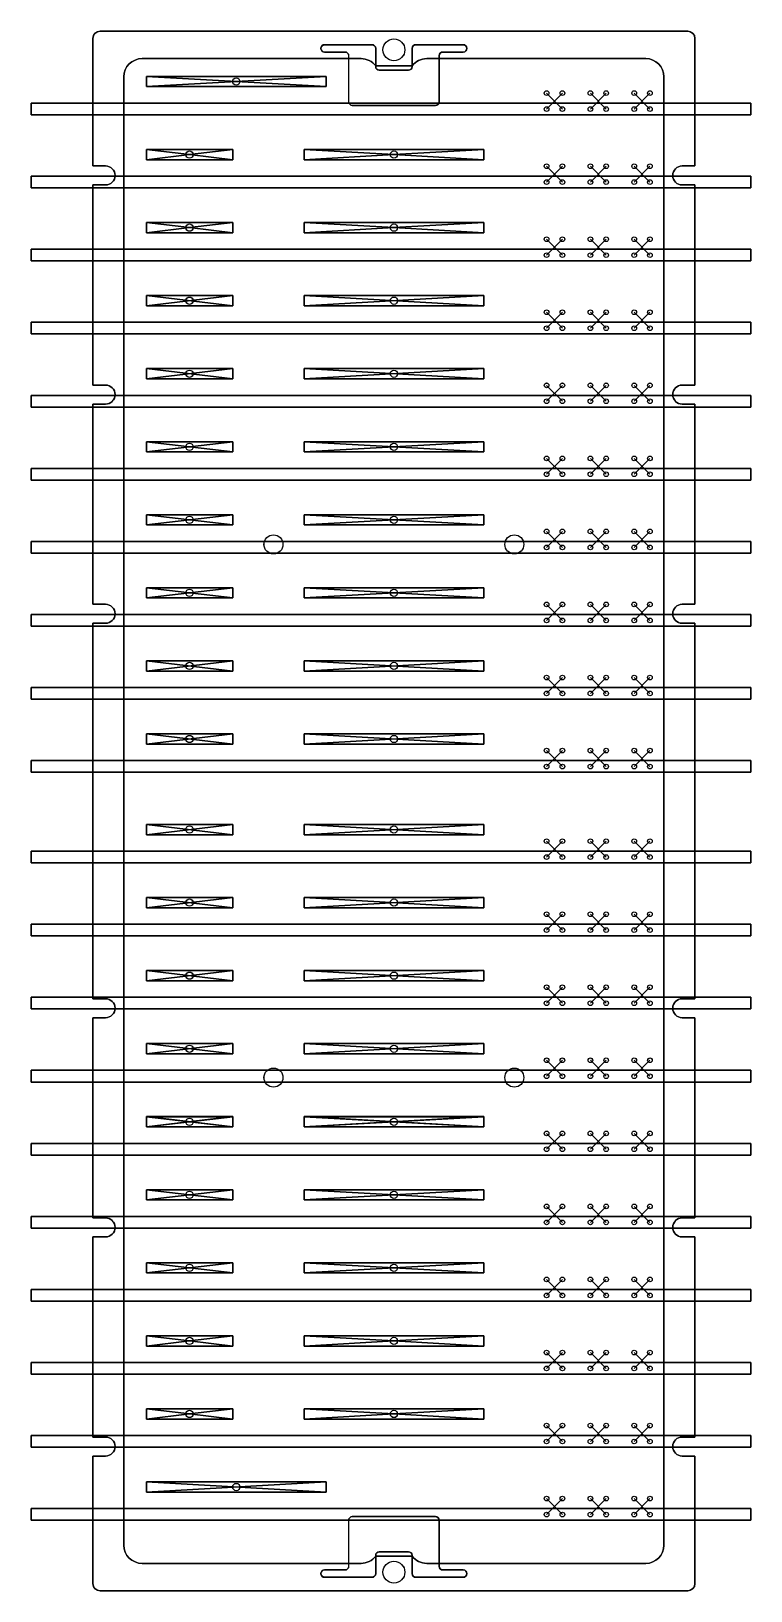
# Model space of a CAD drawing. Extents: x -8 to 90, y 0 to 214.
import ezdxf

# ---------------------------------------------------------------- set-up
doc = ezdxf.new("R2010")
doc.units = 0
doc.layers.add('50', color=2, linetype='CONTINUOUS')

msp = doc.modelspace()

# ---------------------------------------------------------------- linework, layer by layer
at = {"layer": '50'}
for points in [[(1, 213.4995, 1), (1, 213.5005, 0.4142), (-0.0005, 212.5, 1), (0.0005, 212.5, -0.4142)], [(-0.0005, 212.5), (-0.0005, 195.05, 1), (0.0005, 195.05), (0.0005, 212.5, 1)], [(81.5, 213.5005), (1, 213.5005, 1), (1, 213.4995), (81.5, 213.4995, 1)], [(31.75, 211.6495, 1), (31.75, 211.6505, 1), (31.75, 210.6495, 1), (31.75, 210.6505, -1)], [(38.25, 211.6505), (31.75, 211.6505, 1), (31.75, 211.6495), (38.25, 211.6495, 1)], [(38.7495, 211.15, 1), (38.7505, 211.15, 0.4142), (38.25, 211.6505, 1), (38.25, 211.6495, -0.4142)], [(44.25, 211.6495, 1), (44.25, 211.6505, 0.4142), (43.7495, 211.15, 1), (43.7505, 211.15, -0.4142)], [(50.75, 211.6505), (44.25, 211.6505, 1), (44.25, 211.6495), (50.75, 211.6495, 1)], [(50.75, 210.6505, 1), (50.75, 210.6495, 1), (50.75, 211.6505, 1), (50.75, 211.6495, -1)], [(82.4995, 212.5, 1), (82.5005, 212.5, 0.4142), (81.5, 213.5005, 1), (81.5, 213.4995, -0.4142)], [(82.5005, 195.05), (82.5005, 212.5, 1), (82.4995, 212.5), (82.4995, 195.05, 1)], [(6.75, 209.7495, 1), (6.75, 209.7505, 0.4142), (4.2495, 207.25, 1), (4.2505, 207.25, -0.4142)], [(36.75, 209.7505), (6.75, 209.7505, 1), (6.75, 209.7495), (36.75, 209.7495, 1)], [(31.75, 210.6495), (34.55, 210.6495, 1), (34.55, 210.6505), (31.75, 210.6505, 1)], [(35.0495, 210.15, 1), (35.0505, 210.15, 0.4142), (34.55, 210.6505, 1), (34.55, 210.6495, -0.4142)], [(35.0495, 210.15), (35.0495, 203.85, 1), (35.0505, 203.85), (35.0505, 210.15, 1)], [(38.7496, 208.7497, 1), (38.7504, 208.7503, 0.2361), (36.75, 209.7505, 1), (36.75, 209.7495, -0.2361)], [(38.7505, 208.65), (38.7505, 211.15, 1), (38.7495, 211.15), (38.7495, 208.65, 1)], [(43.7495, 211.15), (43.7495, 208.65, 1), (43.7505, 208.65), (43.7505, 211.15, 1)], [(45.75, 209.7495, 1), (45.75, 209.7505, 0.2361), (43.7496, 208.7503, 1), (43.7504, 208.7497, -0.2361)], [(75.75, 209.7505), (45.75, 209.7505, 1), (45.75, 209.7495), (75.75, 209.7495, 1)], [(47.95, 210.6495, 1), (47.95, 210.6505, 0.4142), (47.4495, 210.15, 1), (47.4505, 210.15, -0.4142)], [(47.4505, 203.85), (47.4505, 210.15, 1), (47.4495, 210.15), (47.4495, 203.85, 1)], [(47.95, 210.6495), (50.75, 210.6495, 1), (50.75, 210.6505), (47.95, 210.6505, 1)], [(78.2495, 207.25, 1), (78.2505, 207.25, 0.4142), (75.75, 209.7505, 1), (75.75, 209.7495, -0.4142)], [(4.2495, 207.25), (4.2495, 6.25, 1), (4.2505, 6.25), (4.2505, 207.25, 1)], [(7.3318, 207.3055), (31.9698, 207.3055, 1), (31.9698, 207.3065), (7.3318, 207.3065, 1)], [(7.3313, 207.306), (7.3313, 205.909, 1), (7.3323, 205.909), (7.3323, 207.306, 1)], [(7.3318, 207.3055), (31.9698, 205.9085, 1), (31.9698, 205.9095), (7.3318, 207.3065, 1)], [(7.3318, 205.9085), (31.9698, 207.3055, 1), (31.9698, 207.3065), (7.3318, 205.9095, 1)], [(31.9693, 207.306), (31.9693, 205.909, 1), (31.9703, 205.909), (31.9703, 207.306, 1)], [(38.75, 208.7495), (43.75, 208.7495, 1), (43.75, 208.7505), (38.75, 208.7505, 1)], [(38.7505, 208.65, 1), (38.7495, 208.65, 0.4142), (39.25, 208.1495, 1), (39.25, 208.1505, -0.4142)], [(43.25, 208.1505), (39.25, 208.1505, 1), (39.25, 208.1495), (43.25, 208.1495, 1)], [(43.25, 208.1505, 1), (43.25, 208.1495, 0.4142), (43.7505, 208.65, 1), (43.7495, 208.65, -0.4142)], [(78.2505, 6.25), (78.2505, 207.25, 1), (78.2495, 207.25), (78.2495, 6.25, 1)], [(7.3318, 205.9085), (31.9698, 205.9085, 1), (31.9698, 205.9095), (7.3318, 205.9095, 1)], [(62.1704, 202.8396), (64.3304, 205.0196, 1), (64.3296, 205.0204), (62.1696, 202.8404, 1)], [(62.1696, 205.0196), (64.3296, 202.8396, 1), (64.3304, 202.8404), (62.1704, 205.0204, 1)], [(68.1704, 202.8396), (70.3304, 205.0196, 1), (70.3296, 205.0204), (68.1696, 202.8404, 1)], [(68.1696, 205.0196), (70.3296, 202.8396, 1), (70.3304, 202.8404), (68.1704, 205.0204, 1)], [(74.1696, 205.0196), (76.3296, 202.8396, 1), (76.3304, 202.8404), (74.1704, 205.0204, 1)], [(74.1704, 202.8396), (76.3304, 205.0196, 1), (76.3296, 205.0204), (74.1696, 202.8404, 1)], [(-8.4495, 202.05), (-8.4495, 203.65, 1), (-8.4505, 203.65), (-8.4505, 202.05, 1)], [(-8.45, 203.6495), (90.15, 203.6495, 1), (90.15, 203.6505), (-8.45, 203.6505, 1)], [(35.0505, 203.85, 1), (35.0495, 203.85, 0.4142), (35.55, 203.3495, 1), (35.55, 203.3505, -0.4142)], [(35.55, 203.3495), (46.95, 203.3495, 1), (46.95, 203.3505), (35.55, 203.3505, 1)], [(46.95, 203.3505, 1), (46.95, 203.3495, 0.4142), (47.4505, 203.85, 1), (47.4495, 203.85, -0.4142)], [(90.1495, 203.65), (90.1495, 202.05, 1), (90.1505, 202.05), (90.1505, 203.65, 1)], [(90.15, 202.0505), (-8.45, 202.0505, 1), (-8.45, 202.0495), (90.15, 202.0495, 1)], [(7.3318, 197.3055), (19.1682, 197.3055, 1), (19.1682, 197.3065), (7.3318, 197.3065, 1)], [(7.3313, 197.306), (7.3313, 195.909, 1), (7.3323, 195.909), (7.3323, 197.306, 1)], [(7.3317, 197.3055), (13.2499, 196.607, 1), (13.2501, 196.608), (7.3319, 197.3065, 1)], [(7.3319, 195.9085), (13.2501, 196.607, 1), (13.2499, 196.608), (7.3317, 195.9095, 1)], [(13.2501, 196.607), (19.1683, 197.3055, 1), (19.1681, 197.3065), (13.2499, 196.608, 1)], [(13.2499, 196.607), (19.1681, 195.9085, 1), (19.1683, 195.9095), (13.2501, 196.608, 1)], [(19.1677, 197.306), (19.1677, 195.909, 1), (19.1687, 195.909), (19.1687, 197.306, 1)], [(28.931, 197.3055), (53.569, 197.3055, 1), (53.569, 197.3065), (28.931, 197.3065, 1)], [(28.9305, 197.306), (28.9305, 195.909, 1), (28.9315, 195.909), (28.9315, 197.306, 1)], [(28.931, 197.3055), (41.25, 196.607, 1), (41.25, 196.608), (28.931, 197.3065, 1)], [(28.931, 195.9085), (41.25, 196.607, 1), (41.25, 196.608), (28.931, 195.9095, 1)], [(41.25, 196.607), (53.569, 197.3055, 1), (53.569, 197.3065), (41.25, 196.608, 1)], [(41.25, 196.607), (53.569, 195.9085, 1), (53.569, 195.9095), (41.25, 196.608, 1)], [(53.5685, 197.306), (53.5685, 195.909, 1), (53.5695, 195.909), (53.5695, 197.306, 1)], [(1.75, 195.0505), (0, 195.0505, 1), (0, 195.0495), (1.75, 195.0495, 1)], [(1.75, 192.4505, 1), (1.75, 192.4495, 1), (1.75, 195.0505, 1), (1.75, 195.0495, -1)], [(7.3318, 195.9085), (19.1682, 195.9085, 1), (19.1682, 195.9095), (7.3318, 195.9095, 1)], [(28.931, 195.9085), (53.569, 195.9085, 1), (53.569, 195.9095), (28.931, 195.9095, 1)], [(62.1704, 192.8396), (64.3304, 195.0196, 1), (64.3296, 195.0204), (62.1696, 192.8404, 1)], [(62.1696, 195.0196), (64.3296, 192.8396, 1), (64.3304, 192.8404), (62.1704, 195.0204, 1)], [(68.1704, 192.8396), (70.3304, 195.0196, 1), (70.3296, 195.0204), (68.1696, 192.8404, 1)], [(68.1696, 195.0196), (70.3296, 192.8396, 1), (70.3304, 192.8404), (68.1704, 195.0204, 1)], [(74.1704, 192.8396), (76.3304, 195.0196, 1), (76.3296, 195.0204), (74.1696, 192.8404, 1)], [(74.1696, 195.0196), (76.3296, 192.8396, 1), (76.3304, 192.8404), (74.1704, 195.0204, 1)], [(80.75, 195.0495, 1), (80.75, 195.0505, 1), (80.75, 192.4495, 1), (80.75, 192.4505, -1)], [(82.5, 195.0505), (80.75, 195.0505, 1), (80.75, 195.0495), (82.5, 195.0495, 1)], [(-8.4495, 192.05), (-8.4495, 193.65, 1), (-8.4505, 193.65), (-8.4505, 192.05, 1)], [(-8.45, 193.6495), (90.15, 193.6495, 1), (90.15, 193.6505), (-8.45, 193.6505, 1)], [(0, 192.4495), (1.75, 192.4495, 1), (1.75, 192.4505), (0, 192.4505, 1)], [(-0.0005, 192.45), (-0.0005, 165.05, 1), (0.0005, 165.05), (0.0005, 192.45, 1)], [(80.75, 192.4495), (82.5, 192.4495, 1), (82.5, 192.4505), (80.75, 192.4505, 1)], [(82.5005, 165.05), (82.5005, 192.45, 1), (82.4995, 192.45), (82.4995, 165.05, 1)], [(90.1495, 193.65), (90.1495, 192.05, 1), (90.1505, 192.05), (90.1505, 193.65, 1)], [(90.15, 192.0505), (-8.45, 192.0505, 1), (-8.45, 192.0495), (90.15, 192.0495, 1)], [(7.3313, 187.306), (7.3313, 185.909, 1), (7.3323, 185.909), (7.3323, 187.306, 1)], [(7.3318, 187.3055), (19.1682, 187.3055, 1), (19.1682, 187.3065), (7.3318, 187.3065, 1)], [(7.3317, 187.3055), (13.2499, 186.607, 1), (13.2501, 186.608), (7.3319, 187.3065, 1)], [(7.3319, 185.9085), (13.2501, 186.607, 1), (13.2499, 186.608), (7.3317, 185.9095, 1)], [(7.3318, 185.9085), (19.1682, 185.9085, 1), (19.1682, 185.9095), (7.3318, 185.9095, 1)], [(13.2501, 186.607), (19.1683, 187.3055, 1), (19.1681, 187.3065), (13.2499, 186.608, 1)], [(13.2499, 186.607), (19.1681, 185.9085, 1), (19.1683, 185.9095), (13.2501, 186.608, 1)], [(19.1677, 187.306), (19.1677, 185.909, 1), (19.1687, 185.909), (19.1687, 187.306, 1)], [(28.9305, 187.306), (28.9305, 185.909, 1), (28.9315, 185.909), (28.9315, 187.306, 1)], [(28.931, 187.3055), (53.569, 187.3055, 1), (53.569, 187.3065), (28.931, 187.3065, 1)], [(28.931, 187.3055), (41.25, 186.607, 1), (41.25, 186.608), (28.931, 187.3065, 1)], [(28.931, 185.9085), (41.25, 186.607, 1), (41.25, 186.608), (28.931, 185.9095, 1)], [(28.931, 185.9085), (53.569, 185.9085, 1), (53.569, 185.9095), (28.931, 185.9095, 1)], [(41.25, 186.607), (53.569, 187.3055, 1), (53.569, 187.3065), (41.25, 186.608, 1)], [(41.25, 186.607), (53.569, 185.9085, 1), (53.569, 185.9095), (41.25, 186.608, 1)], [(53.5685, 187.306), (53.5685, 185.909, 1), (53.5695, 185.909), (53.5695, 187.306, 1)], [(-8.4495, 182.05), (-8.4495, 183.65, 1), (-8.4505, 183.65), (-8.4505, 182.05, 1)], [(-8.45, 183.6495), (90.15, 183.6495, 1), (90.15, 183.6505), (-8.45, 183.6505, 1)], [(62.1704, 182.8396), (64.3304, 185.0196, 1), (64.3296, 185.0204), (62.1696, 182.8404, 1)], [(62.1696, 185.0196), (64.3296, 182.8396, 1), (64.3304, 182.8404), (62.1704, 185.0204, 1)], [(68.1704, 182.8396), (70.3304, 185.0196, 1), (70.3296, 185.0204), (68.1696, 182.8404, 1)], [(68.1696, 185.0196), (70.3296, 182.8396, 1), (70.3304, 182.8404), (68.1704, 185.0204, 1)], [(74.1704, 182.8396), (76.3304, 185.0196, 1), (76.3296, 185.0204), (74.1696, 182.8404, 1)], [(74.1696, 185.0196), (76.3296, 182.8396, 1), (76.3304, 182.8404), (74.1704, 185.0204, 1)], [(90.1495, 183.65), (90.1495, 182.05, 1), (90.1505, 182.05), (90.1505, 183.65, 1)], [(90.15, 182.0505), (-8.45, 182.0505, 1), (-8.45, 182.0495), (90.15, 182.0495, 1)], [(7.3313, 177.306), (7.3313, 175.909, 1), (7.3323, 175.909), (7.3323, 177.306, 1)], [(7.3318, 177.3055), (19.1682, 177.3055, 1), (19.1682, 177.3065), (7.3318, 177.3065, 1)], [(7.3317, 177.3055), (19.1681, 175.9085, 1), (19.1683, 175.9095), (7.3319, 177.3065, 1)], [(7.3319, 175.9085), (19.1683, 177.3055, 1), (19.1681, 177.3065), (7.3317, 175.9095, 1)], [(19.1677, 177.306), (19.1677, 175.909, 1), (19.1687, 175.909), (19.1687, 177.306, 1)], [(28.9305, 177.306), (28.9305, 175.909, 1), (28.9315, 175.909), (28.9315, 177.306, 1)], [(28.931, 177.3055), (53.569, 177.3055, 1), (53.569, 177.3065), (28.931, 177.3065, 1)], [(28.931, 177.3055), (53.569, 175.9085, 1), (53.569, 175.9095), (28.931, 177.3065, 1)], [(28.931, 175.9085), (53.569, 177.3055, 1), (53.569, 177.3065), (28.931, 175.9095, 1)], [(53.5685, 177.306), (53.5685, 175.909, 1), (53.5695, 175.909), (53.5695, 177.306, 1)], [(7.3318, 175.9085), (19.1682, 175.9085, 1), (19.1682, 175.9095), (7.3318, 175.9095, 1)], [(28.931, 175.9085), (53.569, 175.9085, 1), (53.569, 175.9095), (28.931, 175.9095, 1)], [(-8.4495, 172.05), (-8.4495, 173.65, 1), (-8.4505, 173.65), (-8.4505, 172.05, 1)], [(-8.45, 173.6495), (90.15, 173.6495, 1), (90.15, 173.6505), (-8.45, 173.6505, 1)], [(62.1704, 172.8396), (64.3304, 175.0196, 1), (64.3296, 175.0204), (62.1696, 172.8404, 1)], [(62.1696, 175.0196), (64.3296, 172.8396, 1), (64.3304, 172.8404), (62.1704, 175.0204, 1)], [(68.1704, 172.8396), (70.3304, 175.0196, 1), (70.3296, 175.0204), (68.1696, 172.8404, 1)], [(68.1696, 175.0196), (70.3296, 172.8396, 1), (70.3304, 172.8404), (68.1704, 175.0204, 1)], [(74.1704, 172.8396), (76.3304, 175.0196, 1), (76.3296, 175.0204), (74.1696, 172.8404, 1)], [(74.1696, 175.0196), (76.3296, 172.8396, 1), (76.3304, 172.8404), (74.1704, 175.0204, 1)], [(90.1495, 173.65), (90.1495, 172.05, 1), (90.1505, 172.05), (90.1505, 173.65, 1)], [(90.15, 172.0505), (-8.45, 172.0505, 1), (-8.45, 172.0495), (90.15, 172.0495, 1)], [(7.3313, 167.306), (7.3313, 165.909, 1), (7.3323, 165.909), (7.3323, 167.306, 1)], [(7.3318, 167.3055), (19.1682, 167.3055, 1), (19.1682, 167.3065), (7.3318, 167.3065, 1)], [(7.3317, 167.3055), (19.1681, 165.9085, 1), (19.1683, 165.9095), (7.3319, 167.3065, 1)], [(7.3319, 165.9085), (19.1683, 167.3055, 1), (19.1681, 167.3065), (7.3317, 165.9095, 1)], [(19.1677, 167.306), (19.1677, 165.909, 1), (19.1687, 165.909), (19.1687, 167.306, 1)], [(28.9305, 167.306), (28.9305, 165.909, 1), (28.9315, 165.909), (28.9315, 167.306, 1)], [(28.931, 167.3055), (53.569, 167.3055, 1), (53.569, 167.3065), (28.931, 167.3065, 1)], [(28.931, 167.3055), (53.569, 165.9085, 1), (53.569, 165.9095), (28.931, 167.3065, 1)], [(28.931, 165.9085), (53.569, 167.3055, 1), (53.569, 167.3065), (28.931, 165.9095, 1)], [(53.5685, 167.306), (53.5685, 165.909, 1), (53.5695, 165.909), (53.5695, 167.306, 1)], [(1.75, 165.0505), (0, 165.0505, 1), (0, 165.0495), (1.75, 165.0495, 1)], [(1.75, 162.4505, 1), (1.75, 162.4495, 1), (1.75, 165.0505, 1), (1.75, 165.0495, -1)], [(7.3318, 165.9085), (19.1682, 165.9085, 1), (19.1682, 165.9095), (7.3318, 165.9095, 1)], [(28.931, 165.9085), (53.569, 165.9085, 1), (53.569, 165.9095), (28.931, 165.9095, 1)], [(62.1704, 162.8396), (64.3304, 165.0196, 1), (64.3296, 165.0204), (62.1696, 162.8404, 1)], [(62.1696, 165.0196), (64.3296, 162.8396, 1), (64.3304, 162.8404), (62.1704, 165.0204, 1)], [(68.1704, 162.8396), (70.3304, 165.0196, 1), (70.3296, 165.0204), (68.1696, 162.8404, 1)], [(68.1696, 165.0196), (70.3296, 162.8396, 1), (70.3304, 162.8404), (68.1704, 165.0204, 1)], [(74.1704, 162.8396), (76.3304, 165.0196, 1), (76.3296, 165.0204), (74.1696, 162.8404, 1)], [(74.1696, 165.0196), (76.3296, 162.8396, 1), (76.3304, 162.8404), (74.1704, 165.0204, 1)], [(80.75, 165.0495, 1), (80.75, 165.0505, 1), (80.75, 162.4495, 1), (80.75, 162.4505, -1)], [(82.5, 165.0505), (80.75, 165.0505, 1), (80.75, 165.0495), (82.5, 165.0495, 1)], [(-8.4495, 162.05), (-8.4495, 163.65, 1), (-8.4505, 163.65), (-8.4505, 162.05, 1)], [(-8.45, 163.6495), (90.15, 163.6495, 1), (90.15, 163.6505), (-8.45, 163.6505, 1)], [(0, 162.4495), (1.75, 162.4495, 1), (1.75, 162.4505), (0, 162.4505, 1)], [(-0.0005, 162.45), (-0.0005, 135.05, 1), (0.0005, 135.05), (0.0005, 162.45, 1)], [(80.75, 162.4495), (82.5, 162.4495, 1), (82.5, 162.4505), (80.75, 162.4505, 1)], [(82.5005, 135.05), (82.5005, 162.45, 1), (82.4995, 162.45), (82.4995, 135.05, 1)], [(90.1495, 163.65), (90.1495, 162.05, 1), (90.1505, 162.05), (90.1505, 163.65, 1)], [(90.15, 162.0505), (-8.45, 162.0505, 1), (-8.45, 162.0495), (90.15, 162.0495, 1)], [(7.3313, 157.306), (7.3313, 155.909, 1), (7.3323, 155.909), (7.3323, 157.306, 1)], [(7.3318, 157.3055), (19.1682, 157.3055, 1), (19.1682, 157.3065), (7.3318, 157.3065, 1)], [(7.3317, 157.3055), (19.1681, 155.9085, 1), (19.1683, 155.9095), (7.3319, 157.3065, 1)], [(7.3319, 155.9085), (19.1683, 157.3055, 1), (19.1681, 157.3065), (7.3317, 155.9095, 1)], [(7.3318, 155.9085), (19.1682, 155.9085, 1), (19.1682, 155.9095), (7.3318, 155.9095, 1)], [(19.1677, 157.306), (19.1677, 155.909, 1), (19.1687, 155.909), (19.1687, 157.306, 1)], [(28.9305, 157.306), (28.9305, 155.909, 1), (28.9315, 155.909), (28.9315, 157.306, 1)], [(28.931, 157.3055), (53.569, 157.3055, 1), (53.569, 157.3065), (28.931, 157.3065, 1)], [(28.931, 157.3055), (53.569, 155.9085, 1), (53.569, 155.9095), (28.931, 157.3065, 1)], [(28.931, 155.9085), (53.569, 157.3055, 1), (53.569, 157.3065), (28.931, 155.9095, 1)], [(28.931, 155.9085), (53.569, 155.9085, 1), (53.569, 155.9095), (28.931, 155.9095, 1)], [(53.5685, 157.306), (53.5685, 155.909, 1), (53.5695, 155.909), (53.5695, 157.306, 1)], [(62.1704, 152.8396), (64.3304, 155.0196, 1), (64.3296, 155.0204), (62.1696, 152.8404, 1)], [(62.1696, 155.0196), (64.3296, 152.8396, 1), (64.3304, 152.8404), (62.1704, 155.0204, 1)], [(68.1704, 152.8396), (70.3304, 155.0196, 1), (70.3296, 155.0204), (68.1696, 152.8404, 1)], [(68.1696, 155.0196), (70.3296, 152.8396, 1), (70.3304, 152.8404), (68.1704, 155.0204, 1)], [(74.1704, 152.8396), (76.3304, 155.0196, 1), (76.3296, 155.0204), (74.1696, 152.8404, 1)], [(74.1696, 155.0196), (76.3296, 152.8396, 1), (76.3304, 152.8404), (74.1704, 155.0204, 1)], [(-8.4495, 152.05), (-8.4495, 153.65, 1), (-8.4505, 153.65), (-8.4505, 152.05, 1)], [(-8.45, 153.6495), (90.15, 153.6495, 1), (90.15, 153.6505), (-8.45, 153.6505, 1)], [(90.15, 152.0505), (-8.45, 152.0505, 1), (-8.45, 152.0495), (90.15, 152.0495, 1)], [(90.1495, 153.65), (90.1495, 152.05, 1), (90.1505, 152.05), (90.1505, 153.65, 1)], [(7.3313, 147.306), (7.3313, 145.909, 1), (7.3323, 145.909), (7.3323, 147.306, 1)], [(7.3318, 147.3055), (19.1682, 147.3055, 1), (19.1682, 147.3065), (7.3318, 147.3065, 1)], [(7.3317, 147.3055), (19.1681, 145.9085, 1), (19.1683, 145.9095), (7.3319, 147.3065, 1)], [(7.3319, 145.9085), (19.1683, 147.3055, 1), (19.1681, 147.3065), (7.3317, 145.9095, 1)], [(7.3318, 145.9085), (19.1682, 145.9085, 1), (19.1682, 145.9095), (7.3318, 145.9095, 1)], [(19.1677, 147.306), (19.1677, 145.909, 1), (19.1687, 145.909), (19.1687, 147.306, 1)], [(28.9305, 147.306), (28.9305, 145.909, 1), (28.9315, 145.909), (28.9315, 147.306, 1)], [(28.931, 147.3055), (53.569, 147.3055, 1), (53.569, 147.3065), (28.931, 147.3065, 1)], [(28.931, 147.3055), (53.569, 145.9085, 1), (53.569, 145.9095), (28.931, 147.3065, 1)], [(28.931, 145.9085), (53.569, 147.3055, 1), (53.569, 147.3065), (28.931, 145.9095, 1)], [(28.931, 145.9085), (53.569, 145.9085, 1), (53.569, 145.9095), (28.931, 145.9095, 1)], [(53.5685, 147.306), (53.5685, 145.909, 1), (53.5695, 145.909), (53.5695, 147.306, 1)], [(-8.4495, 142.05), (-8.4495, 143.65, 1), (-8.4505, 143.65), (-8.4505, 142.05, 1)], [(-8.45, 143.6495), (90.15, 143.6495, 1), (90.15, 143.6505), (-8.45, 143.6505, 1)], [(62.1704, 142.8396), (64.3304, 145.0196, 1), (64.3296, 145.0204), (62.1696, 142.8404, 1)], [(62.1696, 145.0196), (64.3296, 142.8396, 1), (64.3304, 142.8404), (62.1704, 145.0204, 1)], [(68.1704, 142.8396), (70.3304, 145.0196, 1), (70.3296, 145.0204), (68.1696, 142.8404, 1)], [(68.1696, 145.0196), (70.3296, 142.8396, 1), (70.3304, 142.8404), (68.1704, 145.0204, 1)], [(74.1704, 142.8396), (76.3304, 145.0196, 1), (76.3296, 145.0204), (74.1696, 142.8404, 1)], [(74.1696, 145.0196), (76.3296, 142.8396, 1), (76.3304, 142.8404), (74.1704, 145.0204, 1)], [(90.1495, 143.65), (90.1495, 142.05, 1), (90.1505, 142.05), (90.1505, 143.65, 1)], [(90.15, 142.0505), (-8.45, 142.0505, 1), (-8.45, 142.0495), (90.15, 142.0495, 1)], [(7.3313, 137.306), (7.3313, 135.909, 1), (7.3323, 135.909), (7.3323, 137.306, 1)], [(7.3318, 137.3055), (19.1682, 137.3055, 1), (19.1682, 137.3065), (7.3318, 137.3065, 1)], [(7.3317, 137.3055), (19.1681, 135.9085, 1), (19.1683, 135.9095), (7.3319, 137.3065, 1)], [(7.3319, 135.9085), (19.1683, 137.3055, 1), (19.1681, 137.3065), (7.3317, 135.9095, 1)], [(19.1677, 137.306), (19.1677, 135.909, 1), (19.1687, 135.909), (19.1687, 137.306, 1)], [(28.9305, 137.306), (28.9305, 135.909, 1), (28.9315, 135.909), (28.9315, 137.306, 1)], [(28.931, 137.3055), (53.569, 137.3055, 1), (53.569, 137.3065), (28.931, 137.3065, 1)], [(28.931, 137.3055), (53.569, 135.9085, 1), (53.569, 135.9095), (28.931, 137.3065, 1)], [(28.931, 135.9085), (53.569, 137.3055, 1), (53.569, 137.3065), (28.931, 135.9095, 1)], [(53.5685, 137.306), (53.5685, 135.909, 1), (53.5695, 135.909), (53.5695, 137.306, 1)], [(1.75, 135.0505), (0, 135.0505, 1), (0, 135.0495), (1.75, 135.0495, 1)], [(1.75, 132.4505, 1), (1.75, 132.4495, 1), (1.75, 135.0505, 1), (1.75, 135.0495, -1)], [(7.3318, 135.9085), (19.1682, 135.9085, 1), (19.1682, 135.9095), (7.3318, 135.9095, 1)], [(28.931, 135.9085), (53.569, 135.9085, 1), (53.569, 135.9095), (28.931, 135.9095, 1)], [(62.1704, 132.8396), (64.3304, 135.0196, 1), (64.3296, 135.0204), (62.1696, 132.8404, 1)], [(62.1696, 135.0196), (64.3296, 132.8396, 1), (64.3304, 132.8404), (62.1704, 135.0204, 1)], [(68.1704, 132.8396), (70.3304, 135.0196, 1), (70.3296, 135.0204), (68.1696, 132.8404, 1)], [(68.1696, 135.0196), (70.3296, 132.8396, 1), (70.3304, 132.8404), (68.1704, 135.0204, 1)], [(74.1704, 132.8396), (76.3304, 135.0196, 1), (76.3296, 135.0204), (74.1696, 132.8404, 1)], [(74.1696, 135.0196), (76.3296, 132.8396, 1), (76.3304, 132.8404), (74.1704, 135.0204, 1)], [(80.75, 135.0495, 1), (80.75, 135.0505, 1), (80.75, 132.4495, 1), (80.75, 132.4505, -1)], [(82.5, 135.0505), (80.75, 135.0505, 1), (80.75, 135.0495), (82.5, 135.0495, 1)], [(-8.4495, 132.05), (-8.4495, 133.65, 1), (-8.4505, 133.65), (-8.4505, 132.05, 1)], [(-8.45, 133.6495), (90.15, 133.6495, 1), (90.15, 133.6505), (-8.45, 133.6505, 1)], [(0, 132.4495), (1.75, 132.4495, 1), (1.75, 132.4505), (0, 132.4505, 1)], [(-0.0005, 132.45), (-0.0005, 81.05, 1), (0.0005, 81.05), (0.0005, 132.45, 1)], [(80.75, 132.4495), (82.5, 132.4495, 1), (82.5, 132.4505), (80.75, 132.4505, 1)], [(82.5005, 81.05), (82.5005, 132.45, 1), (82.4995, 132.45), (82.4995, 81.05, 1)], [(90.1495, 133.65), (90.1495, 132.05, 1), (90.1505, 132.05), (90.1505, 133.65, 1)], [(90.15, 132.0505), (-8.45, 132.0505, 1), (-8.45, 132.0495), (90.15, 132.0495, 1)], [(7.3313, 127.306), (7.3313, 125.909, 1), (7.3323, 125.909), (7.3323, 127.306, 1)], [(7.3318, 127.3055), (19.1682, 127.3055, 1), (19.1682, 127.3065), (7.3318, 127.3065, 1)], [(7.3317, 127.3055), (19.1681, 125.9085, 1), (19.1683, 125.9095), (7.3319, 127.3065, 1)], [(7.3319, 125.9085), (19.1683, 127.3055, 1), (19.1681, 127.3065), (7.3317, 125.9095, 1)], [(19.1677, 127.306), (19.1677, 125.909, 1), (19.1687, 125.909), (19.1687, 127.306, 1)], [(28.9305, 127.306), (28.9305, 125.909, 1), (28.9315, 125.909), (28.9315, 127.306, 1)], [(28.931, 127.3055), (53.569, 127.3055, 1), (53.569, 127.3065), (28.931, 127.3065, 1)], [(28.931, 127.3055), (53.569, 125.9085, 1), (53.569, 125.9095), (28.931, 127.3065, 1)], [(28.931, 125.9085), (53.569, 127.3055, 1), (53.569, 127.3065), (28.931, 125.9095, 1)], [(53.5685, 127.306), (53.5685, 125.909, 1), (53.5695, 125.909), (53.5695, 127.306, 1)], [(7.3318, 125.9085), (19.1682, 125.9085, 1), (19.1682, 125.9095), (7.3318, 125.9095, 1)], [(28.931, 125.9085), (53.569, 125.9085, 1), (53.569, 125.9095), (28.931, 125.9095, 1)], [(62.1704, 122.8396), (64.3304, 125.0196, 1), (64.3296, 125.0204), (62.1696, 122.8404, 1)], [(62.1696, 125.0196), (64.3296, 122.8396, 1), (64.3304, 122.8404), (62.1704, 125.0204, 1)], [(68.1704, 122.8396), (70.3304, 125.0196, 1), (70.3296, 125.0204), (68.1696, 122.8404, 1)], [(68.1696, 125.0196), (70.3296, 122.8396, 1), (70.3304, 122.8404), (68.1704, 125.0204, 1)], [(74.1704, 122.8396), (76.3304, 125.0196, 1), (76.3296, 125.0204), (74.1696, 122.8404, 1)], [(74.1696, 125.0196), (76.3296, 122.8396, 1), (76.3304, 122.8404), (74.1704, 125.0204, 1)], [(-8.4495, 122.05), (-8.4495, 123.65, 1), (-8.4505, 123.65), (-8.4505, 122.05, 1)], [(-8.45, 123.6495), (90.15, 123.6495, 1), (90.15, 123.6505), (-8.45, 123.6505, 1)], [(90.15, 122.0505), (-8.45, 122.0505, 1), (-8.45, 122.0495), (90.15, 122.0495, 1)], [(90.1495, 123.65), (90.1495, 122.05, 1), (90.1505, 122.05), (90.1505, 123.65, 1)], [(7.3313, 117.306), (7.3313, 115.909, 1), (7.3323, 115.909), (7.3323, 117.306, 1)], [(7.3318, 117.3055), (19.1682, 117.3055, 1), (19.1682, 117.3065), (7.3318, 117.3065, 1)], [(7.3317, 117.3055), (19.1681, 115.9085, 1), (19.1683, 115.9095), (7.3319, 117.3065, 1)], [(7.3319, 115.9085), (19.1683, 117.3055, 1), (19.1681, 117.3065), (7.3317, 115.9095, 1)], [(7.3318, 115.9085), (19.1682, 115.9085, 1), (19.1682, 115.9095), (7.3318, 115.9095, 1)], [(19.1677, 117.306), (19.1677, 115.909, 1), (19.1687, 115.909), (19.1687, 117.306, 1)], [(28.9305, 117.306), (28.9305, 115.909, 1), (28.9315, 115.909), (28.9315, 117.306, 1)], [(28.931, 117.3055), (53.569, 117.3055, 1), (53.569, 117.3065), (28.931, 117.3065, 1)], [(28.931, 117.3055), (53.569, 115.9085, 1), (53.569, 115.9095), (28.931, 117.3065, 1)], [(28.931, 115.9085), (53.569, 117.3055, 1), (53.569, 117.3065), (28.931, 115.9095, 1)], [(28.931, 115.9085), (53.569, 115.9085, 1), (53.569, 115.9095), (28.931, 115.9095, 1)], [(53.5685, 117.306), (53.5685, 115.909, 1), (53.5695, 115.909), (53.5695, 117.306, 1)], [(-8.4495, 112.05), (-8.4495, 113.65, 1), (-8.4505, 113.65), (-8.4505, 112.05, 1)], [(-8.45, 113.6495), (90.15, 113.6495, 1), (90.15, 113.6505), (-8.45, 113.6505, 1)], [(62.1704, 112.8396), (64.3304, 115.0196, 1), (64.3296, 115.0204), (62.1696, 112.8404, 1)], [(62.1696, 115.0196), (64.3296, 112.8396, 1), (64.3304, 112.8404), (62.1704, 115.0204, 1)], [(68.1704, 112.8396), (70.3304, 115.0196, 1), (70.3296, 115.0204), (68.1696, 112.8404, 1)], [(68.1696, 115.0196), (70.3296, 112.8396, 1), (70.3304, 112.8404), (68.1704, 115.0204, 1)], [(74.1704, 112.8396), (76.3304, 115.0196, 1), (76.3296, 115.0204), (74.1696, 112.8404, 1)], [(74.1696, 115.0196), (76.3296, 112.8396, 1), (76.3304, 112.8404), (74.1704, 115.0204, 1)], [(90.1495, 113.65), (90.1495, 112.05, 1), (90.1505, 112.05), (90.1505, 113.65, 1)], [(90.15, 112.0505), (-8.45, 112.0505, 1), (-8.45, 112.0495), (90.15, 112.0495, 1)], [(7.3313, 104.906), (7.3313, 103.509, 1), (7.3323, 103.509), (7.3323, 104.906, 1)], [(7.3318, 104.9055), (19.1682, 104.9055, 1), (19.1682, 104.9065), (7.3318, 104.9065, 1)], [(7.3319, 103.5085), (19.1683, 104.9055, 1), (19.1681, 104.9065), (7.3317, 103.5095, 1)], [(7.3317, 104.9055), (19.1681, 103.5085, 1), (19.1683, 103.5095), (7.3319, 104.9065, 1)], [(19.1677, 104.906), (19.1677, 103.509, 1), (19.1687, 103.509), (19.1687, 104.906, 1)], [(28.9305, 104.906), (28.9305, 103.509, 1), (28.9315, 103.509), (28.9315, 104.906, 1)], [(28.931, 104.9055), (53.569, 104.9055, 1), (53.569, 104.9065), (28.931, 104.9065, 1)], [(28.931, 103.5085), (53.569, 104.9055, 1), (53.569, 104.9065), (28.931, 103.5095, 1)], [(28.931, 104.9055), (53.569, 103.5085, 1), (53.569, 103.5095), (28.931, 104.9065, 1)], [(53.5685, 104.906), (53.5685, 103.509, 1), (53.5695, 103.509), (53.5695, 104.906, 1)], [(7.3318, 103.5085), (19.1682, 103.5085, 1), (19.1682, 103.5095), (7.3318, 103.5095, 1)], [(28.931, 103.5085), (53.569, 103.5085, 1), (53.569, 103.5095), (28.931, 103.5095, 1)], [(64.3296, 102.6204), (62.1696, 100.4404, 1), (62.1704, 100.4396), (64.3304, 102.6196, 1)], [(62.1696, 102.6196), (64.3296, 100.4396, 1), (64.3304, 100.4404), (62.1704, 102.6204, 1)], [(70.3296, 102.6204), (68.1696, 100.4404, 1), (68.1704, 100.4396), (70.3304, 102.6196, 1)], [(68.1696, 102.6196), (70.3296, 100.4396, 1), (70.3304, 100.4404), (68.1704, 102.6204, 1)], [(76.3296, 102.6204), (74.1696, 100.4404, 1), (74.1704, 100.4396), (76.3304, 102.6196, 1)], [(74.1696, 102.6196), (76.3296, 100.4396, 1), (76.3304, 100.4404), (74.1704, 102.6204, 1)], [(-8.4495, 99.65), (-8.4495, 101.25, 1), (-8.4505, 101.25), (-8.4505, 99.65, 1)], [(-8.45, 101.2495), (90.15, 101.2495, 1), (90.15, 101.2505), (-8.45, 101.2505, 1)], [(90.1495, 101.25), (90.1495, 99.65, 1), (90.1505, 99.65), (90.1505, 101.25, 1)], [(90.15, 99.6505), (-8.45, 99.6505, 1), (-8.45, 99.6495), (90.15, 99.6495, 1)], [(7.3313, 94.906), (7.3313, 93.509, 1), (7.3323, 93.509), (7.3323, 94.906, 1)], [(7.3318, 94.9055), (19.1682, 94.9055, 1), (19.1682, 94.9065), (7.3318, 94.9065, 1)], [(7.3319, 93.5085), (19.1683, 94.9055, 1), (19.1681, 94.9065), (7.3317, 93.5095, 1)], [(7.3317, 94.9055), (19.1681, 93.5085, 1), (19.1683, 93.5095), (7.3319, 94.9065, 1)], [(19.1677, 94.906), (19.1677, 93.509, 1), (19.1687, 93.509), (19.1687, 94.906, 1)], [(28.9305, 94.906), (28.9305, 93.509, 1), (28.9315, 93.509), (28.9315, 94.906, 1)], [(28.931, 94.9055), (53.569, 94.9055, 1), (53.569, 94.9065), (28.931, 94.9065, 1)], [(28.931, 93.5085), (53.569, 94.9055, 1), (53.569, 94.9065), (28.931, 93.5095, 1)], [(28.931, 94.9055), (53.569, 93.5085, 1), (53.569, 93.5095), (28.931, 94.9065, 1)], [(53.5685, 94.906), (53.5685, 93.509, 1), (53.5695, 93.509), (53.5695, 94.906, 1)], [(7.3318, 93.5085), (19.1682, 93.5085, 1), (19.1682, 93.5095), (7.3318, 93.5095, 1)], [(28.931, 93.5085), (53.569, 93.5085, 1), (53.569, 93.5095), (28.931, 93.5095, 1)], [(64.3296, 92.6204), (62.1696, 90.4404, 1), (62.1704, 90.4396), (64.3304, 92.6196, 1)], [(62.1696, 92.6196), (64.3296, 90.4396, 1), (64.3304, 90.4404), (62.1704, 92.6204, 1)], [(70.3296, 92.6204), (68.1696, 90.4404, 1), (68.1704, 90.4396), (70.3304, 92.6196, 1)], [(68.1696, 92.6196), (70.3296, 90.4396, 1), (70.3304, 90.4404), (68.1704, 92.6204, 1)], [(76.3296, 92.6204), (74.1696, 90.4404, 1), (74.1704, 90.4396), (76.3304, 92.6196, 1)], [(74.1696, 92.6196), (76.3296, 90.4396, 1), (76.3304, 90.4404), (74.1704, 92.6204, 1)], [(-8.4495, 89.65), (-8.4495, 91.25, 1), (-8.4505, 91.25), (-8.4505, 89.65, 1)], [(-8.45, 91.2495), (90.15, 91.2495, 1), (90.15, 91.2505), (-8.45, 91.2505, 1)], [(90.1495, 91.25), (90.1495, 89.65, 1), (90.1505, 89.65), (90.1505, 91.25, 1)], [(90.15, 89.6505), (-8.45, 89.6505, 1), (-8.45, 89.6495), (90.15, 89.6495, 1)], [(7.3313, 84.906), (7.3313, 83.509, 1), (7.3323, 83.509), (7.3323, 84.906, 1)], [(7.3318, 84.9055), (19.1682, 84.9055, 1), (19.1682, 84.9065), (7.3318, 84.9065, 1)], [(7.3319, 83.5085), (19.1683, 84.9055, 1), (19.1681, 84.9065), (7.3317, 83.5095, 1)], [(7.3317, 84.9055), (19.1681, 83.5085, 1), (19.1683, 83.5095), (7.3319, 84.9065, 1)], [(7.3318, 83.5085), (19.1682, 83.5085, 1), (19.1682, 83.5095), (7.3318, 83.5095, 1)], [(19.1677, 84.906), (19.1677, 83.509, 1), (19.1687, 83.509), (19.1687, 84.906, 1)], [(28.9305, 84.906), (28.9305, 83.509, 1), (28.9315, 83.509), (28.9315, 84.906, 1)], [(28.931, 84.9055), (53.569, 84.9055, 1), (53.569, 84.9065), (28.931, 84.9065, 1)], [(28.931, 83.5085), (53.569, 84.9055, 1), (53.569, 84.9065), (28.931, 83.5095, 1)], [(28.931, 84.9055), (53.569, 83.5085, 1), (53.569, 83.5095), (28.931, 84.9065, 1)], [(28.931, 83.5085), (53.569, 83.5085, 1), (53.569, 83.5095), (28.931, 83.5095, 1)], [(53.5685, 84.906), (53.5685, 83.509, 1), (53.5695, 83.509), (53.5695, 84.906, 1)], [(-8.4495, 79.65), (-8.4495, 81.25, 1), (-8.4505, 81.25), (-8.4505, 79.65, 1)], [(-8.45, 81.2495), (90.15, 81.2495, 1), (90.15, 81.2505), (-8.45, 81.2505, 1)], [(64.3296, 82.6204), (62.1696, 80.4404, 1), (62.1704, 80.4396), (64.3304, 82.6196, 1)], [(62.1696, 82.6196), (64.3296, 80.4396, 1), (64.3304, 80.4404), (62.1704, 82.6204, 1)], [(70.3296, 82.6204), (68.1696, 80.4404, 1), (68.1704, 80.4396), (70.3304, 82.6196, 1)], [(68.1696, 82.6196), (70.3296, 80.4396, 1), (70.3304, 80.4404), (68.1704, 82.6204, 1)], [(76.3296, 82.6204), (74.1696, 80.4404, 1), (74.1704, 80.4396), (76.3304, 82.6196, 1)], [(74.1696, 82.6196), (76.3296, 80.4396, 1), (76.3304, 80.4404), (74.1704, 82.6204, 1)], [(90.1495, 81.25), (90.1495, 79.65, 1), (90.1505, 79.65), (90.1505, 81.25, 1)], [(90.15, 79.6505), (-8.45, 79.6505, 1), (-8.45, 79.6495), (90.15, 79.6495, 1)], [(1.75, 81.0505), (0, 81.0505, 1), (0, 81.0495), (1.75, 81.0495, 1)], [(1.75, 78.4505, 1), (1.75, 78.4495, 1), (1.75, 81.0505, 1), (1.75, 81.0495, -1)], [(80.75, 81.0495, 1), (80.75, 81.0505, 1), (80.75, 78.4495, 1), (80.75, 78.4505, -1)], [(82.5, 81.0505), (80.75, 81.0505, 1), (80.75, 81.0495), (82.5, 81.0495, 1)], [(0, 78.4495), (1.75, 78.4495, 1), (1.75, 78.4505), (0, 78.4505, 1)], [(-0.0005, 78.45), (-0.0005, 51.05, 1), (0.0005, 51.05), (0.0005, 78.45, 1)], [(80.75, 78.4495), (82.5, 78.4495, 1), (82.5, 78.4505), (80.75, 78.4505, 1)], [(82.5005, 51.05), (82.5005, 78.45, 1), (82.4995, 78.45), (82.4995, 51.05, 1)], [(7.3313, 74.906), (7.3313, 73.509, 1), (7.3323, 73.509), (7.3323, 74.906, 1)], [(7.3318, 74.9055), (19.1682, 74.9055, 1), (19.1682, 74.9065), (7.3318, 74.9065, 1)], [(7.3319, 73.5085), (19.1683, 74.9055, 1), (19.1681, 74.9065), (7.3317, 73.5095, 1)], [(7.3317, 74.9055), (19.1681, 73.5085, 1), (19.1683, 73.5095), (7.3319, 74.9065, 1)], [(19.1677, 74.906), (19.1677, 73.509, 1), (19.1687, 73.509), (19.1687, 74.906, 1)], [(28.9305, 74.906), (28.9305, 73.509, 1), (28.9315, 73.509), (28.9315, 74.906, 1)], [(28.931, 74.9055), (53.569, 74.9055, 1), (53.569, 74.9065), (28.931, 74.9065, 1)], [(28.931, 73.5085), (53.569, 74.9055, 1), (53.569, 74.9065), (28.931, 73.5095, 1)], [(28.931, 74.9055), (53.569, 73.5085, 1), (53.569, 73.5095), (28.931, 74.9065, 1)], [(53.5685, 74.906), (53.5685, 73.509, 1), (53.5695, 73.509), (53.5695, 74.906, 1)], [(7.3318, 73.5085), (19.1682, 73.5085, 1), (19.1682, 73.5095), (7.3318, 73.5095, 1)], [(28.931, 73.5085), (53.569, 73.5085, 1), (53.569, 73.5095), (28.931, 73.5095, 1)], [(64.3296, 72.6204), (62.1696, 70.4404, 1), (62.1704, 70.4396), (64.3304, 72.6196, 1)], [(62.1696, 72.6196), (64.3296, 70.4396, 1), (64.3304, 70.4404), (62.1704, 72.6204, 1)], [(70.3296, 72.6204), (68.1696, 70.4404, 1), (68.1704, 70.4396), (70.3304, 72.6196, 1)], [(68.1696, 72.6196), (70.3296, 70.4396, 1), (70.3304, 70.4404), (68.1704, 72.6204, 1)], [(76.3296, 72.6204), (74.1696, 70.4404, 1), (74.1704, 70.4396), (76.3304, 72.6196, 1)], [(74.1696, 72.6196), (76.3296, 70.4396, 1), (76.3304, 70.4404), (74.1704, 72.6204, 1)], [(-8.4495, 69.65), (-8.4495, 71.25, 1), (-8.4505, 71.25), (-8.4505, 69.65, 1)], [(-8.45, 71.2495), (90.15, 71.2495, 1), (90.15, 71.2505), (-8.45, 71.2505, 1)], [(90.1495, 71.25), (90.1495, 69.65, 1), (90.1505, 69.65), (90.1505, 71.25, 1)], [(90.15, 69.6505), (-8.45, 69.6505, 1), (-8.45, 69.6495), (90.15, 69.6495, 1)], [(7.3313, 64.906), (7.3313, 63.509, 1), (7.3323, 63.509), (7.3323, 64.906, 1)], [(7.3318, 64.9055), (19.1682, 64.9055, 1), (19.1682, 64.9065), (7.3318, 64.9065, 1)], [(7.3319, 63.5085), (19.1683, 64.9055, 1), (19.1681, 64.9065), (7.3317, 63.5095, 1)], [(7.3317, 64.9055), (19.1681, 63.5085, 1), (19.1683, 63.5095), (7.3319, 64.9065, 1)], [(19.1677, 64.906), (19.1677, 63.509, 1), (19.1687, 63.509), (19.1687, 64.906, 1)], [(28.9305, 64.906), (28.9305, 63.509, 1), (28.9315, 63.509), (28.9315, 64.906, 1)], [(28.931, 64.9055), (53.569, 64.9055, 1), (53.569, 64.9065), (28.931, 64.9065, 1)], [(28.931, 63.5085), (53.569, 64.9055, 1), (53.569, 64.9065), (28.931, 63.5095, 1)], [(28.931, 64.9055), (53.569, 63.5085, 1), (53.569, 63.5095), (28.931, 64.9065, 1)], [(53.5685, 64.906), (53.5685, 63.509, 1), (53.5695, 63.509), (53.5695, 64.906, 1)], [(7.3318, 63.5085), (19.1682, 63.5085, 1), (19.1682, 63.5095), (7.3318, 63.5095, 1)], [(28.931, 63.5085), (53.569, 63.5085, 1), (53.569, 63.5095), (28.931, 63.5095, 1)], [(64.3296, 62.6204), (62.1696, 60.4404, 1), (62.1704, 60.4396), (64.3304, 62.6196, 1)], [(62.1696, 62.6196), (64.3296, 60.4396, 1), (64.3304, 60.4404), (62.1704, 62.6204, 1)], [(70.3296, 62.6204), (68.1696, 60.4404, 1), (68.1704, 60.4396), (70.3304, 62.6196, 1)], [(68.1696, 62.6196), (70.3296, 60.4396, 1), (70.3304, 60.4404), (68.1704, 62.6204, 1)], [(76.3296, 62.6204), (74.1696, 60.4404, 1), (74.1704, 60.4396), (76.3304, 62.6196, 1)], [(74.1696, 62.6196), (76.3296, 60.4396, 1), (76.3304, 60.4404), (74.1704, 62.6204, 1)], [(-8.4495, 59.65), (-8.4495, 61.25, 1), (-8.4505, 61.25), (-8.4505, 59.65, 1)], [(-8.45, 61.2495), (90.15, 61.2495, 1), (90.15, 61.2505), (-8.45, 61.2505, 1)], [(90.1495, 61.25), (90.1495, 59.65, 1), (90.1505, 59.65), (90.1505, 61.25, 1)], [(90.15, 59.6505), (-8.45, 59.6505, 1), (-8.45, 59.6495), (90.15, 59.6495, 1)], [(7.3313, 54.906), (7.3313, 53.509, 1), (7.3323, 53.509), (7.3323, 54.906, 1)], [(7.3318, 54.9055), (19.1682, 54.9055, 1), (19.1682, 54.9065), (7.3318, 54.9065, 1)], [(7.3319, 53.5085), (19.1683, 54.9055, 1), (19.1681, 54.9065), (7.3317, 53.5095, 1)], [(7.3317, 54.9055), (19.1681, 53.5085, 1), (19.1683, 53.5095), (7.3319, 54.9065, 1)], [(7.3318, 53.5085), (19.1682, 53.5085, 1), (19.1682, 53.5095), (7.3318, 53.5095, 1)], [(19.1677, 54.906), (19.1677, 53.509, 1), (19.1687, 53.509), (19.1687, 54.906, 1)], [(28.9305, 54.906), (28.9305, 53.509, 1), (28.9315, 53.509), (28.9315, 54.906, 1)], [(28.931, 54.9055), (53.569, 54.9055, 1), (53.569, 54.9065), (28.931, 54.9065, 1)], [(28.931, 53.5085), (53.569, 54.9055, 1), (53.569, 54.9065), (28.931, 53.5095, 1)], [(28.931, 54.9055), (53.569, 53.5085, 1), (53.569, 53.5095), (28.931, 54.9065, 1)], [(28.931, 53.5085), (53.569, 53.5085, 1), (53.569, 53.5095), (28.931, 53.5095, 1)], [(53.5685, 54.906), (53.5685, 53.509, 1), (53.5695, 53.509), (53.5695, 54.906, 1)], [(-8.4495, 49.65), (-8.4495, 51.25, 1), (-8.4505, 51.25), (-8.4505, 49.65, 1)], [(-8.45, 51.2495), (90.15, 51.2495, 1), (90.15, 51.2505), (-8.45, 51.2505, 1)], [(64.3296, 52.6204), (62.1696, 50.4404, 1), (62.1704, 50.4396), (64.3304, 52.6196, 1)], [(62.1696, 52.6196), (64.3296, 50.4396, 1), (64.3304, 50.4404), (62.1704, 52.6204, 1)], [(70.3296, 52.6204), (68.1696, 50.4404, 1), (68.1704, 50.4396), (70.3304, 52.6196, 1)], [(68.1696, 52.6196), (70.3296, 50.4396, 1), (70.3304, 50.4404), (68.1704, 52.6204, 1)], [(76.3296, 52.6204), (74.1696, 50.4404, 1), (74.1704, 50.4396), (76.3304, 52.6196, 1)], [(74.1696, 52.6196), (76.3296, 50.4396, 1), (76.3304, 50.4404), (74.1704, 52.6204, 1)], [(90.1495, 51.25), (90.1495, 49.65, 1), (90.1505, 49.65), (90.1505, 51.25, 1)], [(90.15, 49.6505), (-8.45, 49.6505, 1), (-8.45, 49.6495), (90.15, 49.6495, 1)], [(1.75, 51.0505), (0, 51.0505, 1), (0, 51.0495), (1.75, 51.0495, 1)], [(1.75, 48.4505, 1), (1.75, 48.4495, 1), (1.75, 51.0505, 1), (1.75, 51.0495, -1)], [(80.75, 51.0495, 1), (80.75, 51.0505, 1), (80.75, 48.4495, 1), (80.75, 48.4505, -1)], [(82.5, 51.0505), (80.75, 51.0505, 1), (80.75, 51.0495), (82.5, 51.0495, 1)], [(0, 48.4495), (1.75, 48.4495, 1), (1.75, 48.4505), (0, 48.4505, 1)], [(-0.0005, 48.45), (-0.0005, 21.05, 1), (0.0005, 21.05), (0.0005, 48.45, 1)], [(80.75, 48.4495), (82.5, 48.4495, 1), (82.5, 48.4505), (80.75, 48.4505, 1)], [(82.5005, 21.05), (82.5005, 48.45, 1), (82.4995, 48.45), (82.4995, 21.05, 1)], [(7.3313, 44.906), (7.3313, 43.509, 1), (7.3323, 43.509), (7.3323, 44.906, 1)], [(7.3318, 44.9055), (19.1682, 44.9055, 1), (19.1682, 44.9065), (7.3318, 44.9065, 1)], [(7.3319, 43.5085), (19.1683, 44.9055, 1), (19.1681, 44.9065), (7.3317, 43.5095, 1)], [(7.3317, 44.9055), (19.1681, 43.5085, 1), (19.1683, 43.5095), (7.3319, 44.9065, 1)], [(19.1677, 44.906), (19.1677, 43.509, 1), (19.1687, 43.509), (19.1687, 44.906, 1)], [(28.9305, 44.906), (28.9305, 43.509, 1), (28.9315, 43.509), (28.9315, 44.906, 1)], [(28.931, 44.9055), (53.569, 44.9055, 1), (53.569, 44.9065), (28.931, 44.9065, 1)], [(28.931, 43.5085), (53.569, 44.9055, 1), (53.569, 44.9065), (28.931, 43.5095, 1)], [(28.931, 44.9055), (53.569, 43.5085, 1), (53.569, 43.5095), (28.931, 44.9065, 1)], [(53.5685, 44.906), (53.5685, 43.509, 1), (53.5695, 43.509), (53.5695, 44.906, 1)], [(7.3318, 43.5085), (19.1682, 43.5085, 1), (19.1682, 43.5095), (7.3318, 43.5095, 1)], [(28.931, 43.5085), (53.569, 43.5085, 1), (53.569, 43.5095), (28.931, 43.5095, 1)], [(-8.4495, 39.65), (-8.4495, 41.25, 1), (-8.4505, 41.25), (-8.4505, 39.65, 1)], [(-8.45, 41.2495), (90.15, 41.2495, 1), (90.15, 41.2505), (-8.45, 41.2505, 1)], [(64.3296, 42.6204), (62.1696, 40.4404, 1), (62.1704, 40.4396), (64.3304, 42.6196, 1)], [(62.1696, 42.6196), (64.3296, 40.4396, 1), (64.3304, 40.4404), (62.1704, 42.6204, 1)], [(70.3296, 42.6204), (68.1696, 40.4404, 1), (68.1704, 40.4396), (70.3304, 42.6196, 1)], [(68.1696, 42.6196), (70.3296, 40.4396, 1), (70.3304, 40.4404), (68.1704, 42.6204, 1)], [(76.3296, 42.6204), (74.1696, 40.4404, 1), (74.1704, 40.4396), (76.3304, 42.6196, 1)], [(74.1696, 42.6196), (76.3296, 40.4396, 1), (76.3304, 40.4404), (74.1704, 42.6204, 1)], [(90.1495, 41.25), (90.1495, 39.65, 1), (90.1505, 39.65), (90.1505, 41.25, 1)], [(90.15, 39.6505), (-8.45, 39.6505, 1), (-8.45, 39.6495), (90.15, 39.6495, 1)], [(7.3313, 34.906), (7.3313, 33.509, 1), (7.3323, 33.509), (7.3323, 34.906, 1)], [(7.3318, 34.9055), (19.1682, 34.9055, 1), (19.1682, 34.9065), (7.3318, 34.9065, 1)], [(7.3317, 34.9055), (13.2499, 34.207, 1), (13.2501, 34.208), (7.3319, 34.9065, 1)], [(7.3319, 33.5085), (13.2501, 34.207, 1), (13.2499, 34.208), (7.3317, 33.5095, 1)], [(13.2501, 34.207), (19.1683, 34.9055, 1), (19.1681, 34.9065), (13.2499, 34.208, 1)], [(13.2499, 34.207), (19.1681, 33.5085, 1), (19.1683, 33.5095), (13.2501, 34.208, 1)], [(19.1677, 34.906), (19.1677, 33.509, 1), (19.1687, 33.509), (19.1687, 34.906, 1)], [(28.9305, 34.906), (28.9305, 33.509, 1), (28.9315, 33.509), (28.9315, 34.906, 1)], [(28.931, 34.9055), (53.569, 34.9055, 1), (53.569, 34.9065), (28.931, 34.9065, 1)], [(28.931, 34.9055), (41.25, 34.207, 1), (41.25, 34.208), (28.931, 34.9065, 1)], [(28.931, 33.5085), (41.25, 34.207, 1), (41.25, 34.208), (28.931, 33.5095, 1)], [(41.25, 34.207), (53.569, 34.9055, 1), (53.569, 34.9065), (41.25, 34.208, 1)], [(41.25, 34.207), (53.569, 33.5085, 1), (53.569, 33.5095), (41.25, 34.208, 1)], [(53.5685, 34.906), (53.5685, 33.509, 1), (53.5695, 33.509), (53.5695, 34.906, 1)], [(7.3318, 33.5085), (19.1682, 33.5085, 1), (19.1682, 33.5095), (7.3318, 33.5095, 1)], [(28.931, 33.5085), (53.569, 33.5085, 1), (53.569, 33.5095), (28.931, 33.5095, 1)], [(64.3296, 32.6204), (62.1696, 30.4404, 1), (62.1704, 30.4396), (64.3304, 32.6196, 1)], [(62.1696, 32.6196), (64.3296, 30.4396, 1), (64.3304, 30.4404), (62.1704, 32.6204, 1)], [(70.3296, 32.6204), (68.1696, 30.4404, 1), (68.1704, 30.4396), (70.3304, 32.6196, 1)], [(68.1696, 32.6196), (70.3296, 30.4396, 1), (70.3304, 30.4404), (68.1704, 32.6204, 1)], [(76.3296, 32.6204), (74.1696, 30.4404, 1), (74.1704, 30.4396), (76.3304, 32.6196, 1)], [(74.1696, 32.6196), (76.3296, 30.4396, 1), (76.3304, 30.4404), (74.1704, 32.6204, 1)], [(-8.4495, 29.65), (-8.4495, 31.25, 1), (-8.4505, 31.25), (-8.4505, 29.65, 1)], [(-8.45, 31.2495), (90.15, 31.2495, 1), (90.15, 31.2505), (-8.45, 31.2505, 1)], [(90.1495, 31.25), (90.1495, 29.65, 1), (90.1505, 29.65), (90.1505, 31.25, 1)], [(90.15, 29.6505), (-8.45, 29.6505, 1), (-8.45, 29.6495), (90.15, 29.6495, 1)], [(7.3318, 24.9055), (19.1682, 24.9055, 1), (19.1682, 24.9065), (7.3318, 24.9065, 1)], [(7.3313, 24.906), (7.3313, 23.509, 1), (7.3323, 23.509), (7.3323, 24.906, 1)], [(7.3317, 24.9055), (13.2499, 24.207, 1), (13.2501, 24.208), (7.3319, 24.9065, 1)], [(7.3319, 23.5085), (13.2501, 24.207, 1), (13.2499, 24.208), (7.3317, 23.5095, 1)], [(7.3318, 23.5085), (19.1682, 23.5085, 1), (19.1682, 23.5095), (7.3318, 23.5095, 1)], [(13.2501, 24.207), (19.1683, 24.9055, 1), (19.1681, 24.9065), (13.2499, 24.208, 1)], [(13.2499, 24.207), (19.1681, 23.5085, 1), (19.1683, 23.5095), (13.2501, 24.208, 1)], [(19.1677, 24.906), (19.1677, 23.509, 1), (19.1687, 23.509), (19.1687, 24.906, 1)], [(28.931, 24.9055), (53.569, 24.9055, 1), (53.569, 24.9065), (28.931, 24.9065, 1)], [(28.9305, 24.906), (28.9305, 23.509, 1), (28.9315, 23.509), (28.9315, 24.906, 1)], [(28.931, 24.9055), (41.25, 24.207, 1), (41.25, 24.208), (28.931, 24.9065, 1)], [(28.931, 23.5085), (41.25, 24.207, 1), (41.25, 24.208), (28.931, 23.5095, 1)], [(28.931, 23.5085), (53.569, 23.5085, 1), (53.569, 23.5095), (28.931, 23.5095, 1)], [(41.25, 24.207), (53.569, 24.9055, 1), (53.569, 24.9065), (41.25, 24.208, 1)], [(41.25, 24.207), (53.569, 23.5085, 1), (53.569, 23.5095), (41.25, 24.208, 1)], [(53.5685, 24.906), (53.5685, 23.509, 1), (53.5695, 23.509), (53.5695, 24.906, 1)], [(64.3296, 22.6204), (62.1696, 20.4404, 1), (62.1704, 20.4396), (64.3304, 22.6196, 1)], [(62.1696, 22.6196), (64.3296, 20.4396, 1), (64.3304, 20.4404), (62.1704, 22.6204, 1)], [(70.3296, 22.6204), (68.1696, 20.4404, 1), (68.1704, 20.4396), (70.3304, 22.6196, 1)], [(68.1696, 22.6196), (70.3296, 20.4396, 1), (70.3304, 20.4404), (68.1704, 22.6204, 1)], [(76.3296, 22.6204), (74.1696, 20.4404, 1), (74.1704, 20.4396), (76.3304, 22.6196, 1)], [(74.1696, 22.6196), (76.3296, 20.4396, 1), (76.3304, 20.4404), (74.1704, 22.6204, 1)], [(-8.4495, 19.65), (-8.4495, 21.25, 1), (-8.4505, 21.25), (-8.4505, 19.65, 1)], [(-8.45, 21.2495), (90.15, 21.2495, 1), (90.15, 21.2505), (-8.45, 21.2505, 1)], [(90.15, 19.6505), (-8.45, 19.6505, 1), (-8.45, 19.6495), (90.15, 19.6495, 1)], [(1.75, 21.0505), (0, 21.0505, 1), (0, 21.0495), (1.75, 21.0495, 1)], [(1.75, 18.4505, 1), (1.75, 18.4495, 1), (1.75, 21.0505, 1), (1.75, 21.0495, -1)], [(80.75, 21.0495, 1), (80.75, 21.0505, 1), (80.75, 18.4495, 1), (80.75, 18.4505, -1)], [(82.5, 21.0505), (80.75, 21.0505, 1), (80.75, 21.0495), (82.5, 21.0495, 1)], [(90.1495, 21.25), (90.1495, 19.65, 1), (90.1505, 19.65), (90.1505, 21.25, 1)], [(0, 18.4495), (1.75, 18.4495, 1), (1.75, 18.4505), (0, 18.4505, 1)], [(-0.0005, 18.45), (-0.0005, 1, 1), (0.0005, 1), (0.0005, 18.45, 1)], [(80.75, 18.4495), (82.5, 18.4495, 1), (82.5, 18.4505), (80.75, 18.4505, 1)], [(82.5005, 1), (82.5005, 18.45, 1), (82.4995, 18.45), (82.4995, 1, 1)], [(7.3318, 14.9055), (31.9698, 14.9055, 1), (31.9698, 14.9065), (7.3318, 14.9065, 1)], [(7.3313, 14.906), (7.3313, 13.509, 1), (7.3323, 13.509), (7.3323, 14.906, 1)], [(7.3318, 14.9055), (31.9698, 13.5085, 1), (31.9698, 13.5095), (7.3318, 14.9065, 1)], [(7.3318, 13.5085), (31.9698, 14.9055, 1), (31.9698, 14.9065), (7.3318, 13.5095, 1)], [(7.3318, 13.5085), (31.9698, 13.5085, 1), (31.9698, 13.5095), (7.3318, 13.5095, 1)], [(31.9693, 14.906), (31.9693, 13.509, 1), (31.9703, 13.509), (31.9703, 14.906, 1)], [(-8.4495, 9.65), (-8.4495, 11.25, 1), (-8.4505, 11.25), (-8.4505, 9.65, 1)], [(-8.45, 11.2495), (90.15, 11.2495, 1), (90.15, 11.2505), (-8.45, 11.2505, 1)], [(64.3296, 12.6204), (62.1696, 10.4404, 1), (62.1704, 10.4396), (64.3304, 12.6196, 1)], [(62.1696, 12.6196), (64.3296, 10.4396, 1), (64.3304, 10.4404), (62.1704, 12.6204, 1)], [(70.3296, 12.6204), (68.1696, 10.4404, 1), (68.1704, 10.4396), (70.3304, 12.6196, 1)], [(68.1696, 12.6196), (70.3296, 10.4396, 1), (70.3304, 10.4404), (68.1704, 12.6204, 1)], [(74.1696, 12.6196), (76.3296, 10.4396, 1), (76.3304, 10.4404), (74.1704, 12.6204, 1)], [(76.3296, 12.6204), (74.1696, 10.4404, 1), (74.1704, 10.4396), (76.3304, 12.6196, 1)], [(90.1495, 11.25), (90.1495, 9.65, 1), (90.1505, 9.65), (90.1505, 11.25, 1)], [(90.15, 9.6505), (-8.45, 9.6505, 1), (-8.45, 9.6495), (90.15, 9.6495, 1)], [(35.55, 10.1495, 1), (35.55, 10.1505, 0.4142), (35.0495, 9.65, 1), (35.0505, 9.65, -0.4142)], [(35.0505, 3.35), (35.0505, 9.65, 1), (35.0495, 9.65), (35.0495, 3.35, 1)], [(35.55, 10.1495), (46.95, 10.1495, 1), (46.95, 10.1505), (35.55, 10.1505, 1)], [(47.4495, 9.65, 1), (47.4505, 9.65, 0.4142), (46.95, 10.1505, 1), (46.95, 10.1495, -0.4142)], [(47.4495, 9.65), (47.4495, 3.35, 1), (47.4505, 3.35), (47.4505, 9.65, 1)], [(4.2505, 6.25, 1), (4.2495, 6.25, 0.4142), (6.75, 3.7495, 1), (6.75, 3.7505, -0.4142)], [(36.75, 3.7505, 1), (36.75, 3.7495, 0.2361), (38.7504, 4.7497, 1), (38.7496, 4.7503, -0.2361)], [(39.25, 5.3495, 1), (39.25, 5.3505, 0.4142), (38.7495, 4.85, 1), (38.7505, 4.85, -0.4142)], [(38.7495, 4.85), (38.7495, 2.35, 1), (38.7505, 2.35), (38.7505, 4.85, 1)], [(38.75, 4.7495), (43.75, 4.7495, 1), (43.75, 4.7505), (38.75, 4.7505, 1)], [(43.25, 5.3505), (39.25, 5.3505, 1), (39.25, 5.3495), (43.25, 5.3495, 1)], [(43.7495, 4.85, 1), (43.7505, 4.85, 0.4142), (43.25, 5.3505, 1), (43.25, 5.3495, -0.4142)], [(43.7505, 2.35), (43.7505, 4.85, 1), (43.7495, 4.85), (43.7495, 2.35, 1)], [(43.7504, 4.7503, 1), (43.7496, 4.7497, 0.2361), (45.75, 3.7495, 1), (45.75, 3.7505, -0.2361)], [(75.75, 3.7505, 1), (75.75, 3.7495, 0.4142), (78.2505, 6.25, 1), (78.2495, 6.25, -0.4142)], [(6.75, 3.7495), (36.75, 3.7495, 1), (36.75, 3.7505), (6.75, 3.7505, 1)], [(31.75, 2.8495, 1), (31.75, 2.8505, 1), (31.75, 1.8495, 1), (31.75, 1.8505, -1)], [(31.75, 2.8495), (34.55, 2.8495, 1), (34.55, 2.8505), (31.75, 2.8505, 1)], [(34.55, 2.8505, 1), (34.55, 2.8495, 0.4142), (35.0505, 3.35, 1), (35.0495, 3.35, -0.4142)], [(38.25, 1.8505, 1), (38.25, 1.8495, 0.4142), (38.7505, 2.35, 1), (38.7495, 2.35, -0.4142)], [(43.7505, 2.35, 1), (43.7495, 2.35, 0.4142), (44.25, 1.8495, 1), (44.25, 1.8505, -0.4142)], [(45.75, 3.7495), (75.75, 3.7495, 1), (75.75, 3.7505), (45.75, 3.7505, 1)], [(47.4505, 3.35, 1), (47.4495, 3.35, 0.4142), (47.95, 2.8495, 1), (47.95, 2.8505, -0.4142)], [(47.95, 2.8495), (50.75, 2.8495, 1), (50.75, 2.8505), (47.95, 2.8505, 1)], [(50.75, 1.8505, 1), (50.75, 1.8495, 1), (50.75, 2.8505, 1), (50.75, 2.8495, -1)], [(0.0005, 1, 1), (-0.0005, 1, 0.4142), (1, -0.0005, 1), (1, 0.0005, -0.4142)], [(1, -0.0005), (81.5, -0.0005, 1), (81.5, 0.0005), (1, 0.0005, 1)], [(38.25, 1.8505), (31.75, 1.8505, 1), (31.75, 1.8495), (38.25, 1.8495, 1)], [(50.75, 1.8505), (44.25, 1.8505, 1), (44.25, 1.8495), (50.75, 1.8495, 1)], [(81.5, 0.0005, 1), (81.5, -0.0005, 0.4142), (82.5005, 1, 1), (82.4995, 1, -0.4142)]]:
    msp.add_lwpolyline(points, format="xyb", close=True, dxfattribs=at)
for centre, radius in [((41.25, 210.95), 1.5005), ((41.25, 210.95), 1.4995), ((19.6508, 206.6075), 0.5005), ((19.6508, 206.6075), 0.4995), ((62.17, 205.02), 0.3205), ((62.17, 205.02), 0.3195), ((64.33, 205.02), 0.3205), ((64.33, 205.02), 0.3195), ((68.17, 205.02), 0.3205), ((68.17, 205.02), 0.3195), ((70.33, 205.02), 0.3205), ((70.33, 205.02), 0.3195), ((74.17, 205.02), 0.3205), ((74.17, 205.02), 0.3195), ((76.33, 205.02), 0.3205), ((76.33, 205.02), 0.3195), ((62.17, 202.84), 0.3205), ((62.17, 202.84), 0.3195), ((64.33, 202.84), 0.3205), ((64.33, 202.84), 0.3195), ((68.17, 202.84), 0.3205), ((68.17, 202.84), 0.3195), ((70.33, 202.84), 0.3205), ((70.33, 202.84), 0.3195), ((74.17, 202.84), 0.3205), ((74.17, 202.84), 0.3195), ((76.33, 202.84), 0.3205), ((76.33, 202.84), 0.3195), ((13.25, 196.6075), 0.5005), ((13.25, 196.6075), 0.4995), ((41.25, 196.6075), 0.5005), ((41.25, 196.6075), 0.4995), ((62.17, 195.02), 0.3205), ((62.17, 195.02), 0.3195), ((64.33, 195.02), 0.3205), ((64.33, 195.02), 0.3195), ((68.17, 195.02), 0.3205), ((68.17, 195.02), 0.3195), ((70.33, 195.02), 0.3205), ((70.33, 195.02), 0.3195), ((74.17, 195.02), 0.3205), ((74.17, 195.02), 0.3195), ((76.33, 195.02), 0.3205), ((76.33, 195.02), 0.3195), ((62.17, 192.84), 0.3205), ((62.17, 192.84), 0.3195), ((64.33, 192.84), 0.3205), ((64.33, 192.84), 0.3195), ((68.17, 192.84), 0.3205), ((68.17, 192.84), 0.3195), ((70.33, 192.84), 0.3205), ((70.33, 192.84), 0.3195), ((74.17, 192.84), 0.3205), ((74.17, 192.84), 0.3195), ((76.33, 192.84), 0.3205), ((76.33, 192.84), 0.3195), ((13.25, 186.6075), 0.5005), ((13.25, 186.6075), 0.4995), ((41.25, 186.6075), 0.5005), ((41.25, 186.6075), 0.4995), ((62.17, 185.02), 0.3205), ((62.17, 185.02), 0.3195), ((64.33, 185.02), 0.3205), ((64.33, 185.02), 0.3195), ((68.17, 185.02), 0.3205), ((68.17, 185.02), 0.3195), ((70.33, 185.02), 0.3205), ((70.33, 185.02), 0.3195), ((74.17, 185.02), 0.3205), ((74.17, 185.02), 0.3195), ((76.33, 185.02), 0.3205), ((76.33, 185.02), 0.3195), ((62.17, 182.84), 0.3205), ((62.17, 182.84), 0.3195), ((64.33, 182.84), 0.3205), ((64.33, 182.84), 0.3195), ((68.17, 182.84), 0.3205), ((68.17, 182.84), 0.3195), ((70.33, 182.84), 0.3205), ((70.33, 182.84), 0.3195), ((74.17, 182.84), 0.3205), ((74.17, 182.84), 0.3195), ((76.33, 182.84), 0.3205), ((76.33, 182.84), 0.3195), ((13.25, 176.6075), 0.5005), ((13.25, 176.6075), 0.4995), ((41.25, 176.6075), 0.5005), ((41.25, 176.6075), 0.4995), ((62.17, 175.02), 0.3205), ((62.17, 175.02), 0.3195), ((64.33, 175.02), 0.3205), ((64.33, 175.02), 0.3195), ((68.17, 175.02), 0.3205), ((68.17, 175.02), 0.3195), ((70.33, 175.02), 0.3205), ((70.33, 175.02), 0.3195), ((74.17, 175.02), 0.3205), ((74.17, 175.02), 0.3195), ((76.33, 175.02), 0.3205), ((76.33, 175.02), 0.3195), ((62.17, 172.84), 0.3205), ((62.17, 172.84), 0.3195), ((64.33, 172.84), 0.3205), ((64.33, 172.84), 0.3195), ((68.17, 172.84), 0.3205), ((68.17, 172.84), 0.3195), ((70.33, 172.84), 0.3205), ((70.33, 172.84), 0.3195), ((74.17, 172.84), 0.3205), ((74.17, 172.84), 0.3195), ((76.33, 172.84), 0.3205), ((76.33, 172.84), 0.3195), ((13.25, 166.6075), 0.5005), ((13.25, 166.6075), 0.4995), ((41.25, 166.6075), 0.5005), ((41.25, 166.6075), 0.4995), ((62.17, 165.02), 0.3205), ((62.17, 165.02), 0.3195), ((64.33, 165.02), 0.3205), ((64.33, 165.02), 0.3195), ((68.17, 165.02), 0.3205), ((68.17, 165.02), 0.3195), ((70.33, 165.02), 0.3205), ((70.33, 165.02), 0.3195), ((74.17, 165.02), 0.3205), ((74.17, 165.02), 0.3195), ((76.33, 165.02), 0.3205), ((76.33, 165.02), 0.3195), ((62.17, 162.84), 0.3205), ((62.17, 162.84), 0.3195), ((64.33, 162.84), 0.3205), ((64.33, 162.84), 0.3195), ((68.17, 162.84), 0.3205), ((68.17, 162.84), 0.3195), ((70.33, 162.84), 0.3205), ((70.33, 162.84), 0.3195), ((74.17, 162.84), 0.3205), ((74.17, 162.84), 0.3195), ((76.33, 162.84), 0.3205), ((76.33, 162.84), 0.3195), ((13.25, 156.6075), 0.5005), ((13.25, 156.6075), 0.4995), ((41.25, 156.6075), 0.5005), ((41.25, 156.6075), 0.4995), ((62.17, 155.02), 0.3205), ((62.17, 155.02), 0.3195), ((64.33, 155.02), 0.3205), ((64.33, 155.02), 0.3195), ((68.17, 155.02), 0.3205), ((68.17, 155.02), 0.3195), ((70.33, 155.02), 0.3205), ((70.33, 155.02), 0.3195), ((74.17, 155.02), 0.3205), ((74.17, 155.02), 0.3195), ((76.33, 155.02), 0.3205), ((76.33, 155.02), 0.3195), ((62.17, 152.84), 0.3205), ((62.17, 152.84), 0.3195), ((64.33, 152.84), 0.3205), ((64.33, 152.84), 0.3195), ((68.17, 152.84), 0.3205), ((68.17, 152.84), 0.3195), ((70.33, 152.84), 0.3205), ((70.33, 152.84), 0.3195), ((74.17, 152.84), 0.3205), ((74.17, 152.84), 0.3195), ((76.33, 152.84), 0.3205), ((76.33, 152.84), 0.3195), ((13.25, 146.6075), 0.5005), ((13.25, 146.6075), 0.4995), ((41.25, 146.6075), 0.5005), ((41.25, 146.6075), 0.4995), ((62.17, 145.02), 0.3205), ((62.17, 145.02), 0.3195), ((64.33, 145.02), 0.3205), ((64.33, 145.02), 0.3195), ((68.17, 145.02), 0.3205), ((68.17, 145.02), 0.3195), ((70.33, 145.02), 0.3205), ((70.33, 145.02), 0.3195), ((74.17, 145.02), 0.3205), ((74.17, 145.02), 0.3195), ((76.33, 145.02), 0.3205), ((76.33, 145.02), 0.3195), ((24.75, 143.25), 1.3005), ((24.75, 143.25), 1.2995), ((57.75, 143.25), 1.3005), ((57.75, 143.25), 1.2995), ((62.17, 142.84), 0.3205), ((62.17, 142.84), 0.3195), ((64.33, 142.84), 0.3205), ((64.33, 142.84), 0.3195), ((68.17, 142.84), 0.3205), ((68.17, 142.84), 0.3195), ((70.33, 142.84), 0.3205), ((70.33, 142.84), 0.3195), ((74.17, 142.84), 0.3205), ((74.17, 142.84), 0.3195), ((76.33, 142.84), 0.3205), ((76.33, 142.84), 0.3195), ((13.25, 136.6075), 0.5005), ((13.25, 136.6075), 0.4995), ((41.25, 136.6075), 0.5005), ((41.25, 136.6075), 0.4995), ((62.17, 135.02), 0.3205), ((62.17, 135.02), 0.3195), ((64.33, 135.02), 0.3205), ((64.33, 135.02), 0.3195), ((68.17, 135.02), 0.3205), ((68.17, 135.02), 0.3195), ((70.33, 135.02), 0.3205), ((70.33, 135.02), 0.3195), ((74.17, 135.02), 0.3205), ((74.17, 135.02), 0.3195), ((76.33, 135.02), 0.3205), ((76.33, 135.02), 0.3195), ((62.17, 132.84), 0.3205), ((62.17, 132.84), 0.3195), ((64.33, 132.84), 0.3205), ((64.33, 132.84), 0.3195), ((68.17, 132.84), 0.3205), ((68.17, 132.84), 0.3195), ((70.33, 132.84), 0.3205), ((70.33, 132.84), 0.3195), ((74.17, 132.84), 0.3205), ((74.17, 132.84), 0.3195), ((76.33, 132.84), 0.3205), ((76.33, 132.84), 0.3195), ((13.25, 126.6075), 0.5005), ((13.25, 126.6075), 0.4995), ((41.25, 126.6075), 0.5005), ((41.25, 126.6075), 0.4995), ((62.17, 125.02), 0.3205), ((62.17, 125.02), 0.3195), ((64.33, 125.02), 0.3205), ((64.33, 125.02), 0.3195), ((68.17, 125.02), 0.3205), ((68.17, 125.02), 0.3195), ((70.33, 125.02), 0.3205), ((70.33, 125.02), 0.3195), ((74.17, 125.02), 0.3205), ((74.17, 125.02), 0.3195), ((76.33, 125.02), 0.3205), ((76.33, 125.02), 0.3195), ((62.17, 122.84), 0.3205), ((62.17, 122.84), 0.3195), ((64.33, 122.84), 0.3205), ((64.33, 122.84), 0.3195), ((68.17, 122.84), 0.3205), ((68.17, 122.84), 0.3195), ((70.33, 122.84), 0.3205), ((70.33, 122.84), 0.3195), ((74.17, 122.84), 0.3205), ((74.17, 122.84), 0.3195), ((76.33, 122.84), 0.3205), ((76.33, 122.84), 0.3195), ((13.25, 116.6075), 0.5005), ((13.25, 116.6075), 0.4995), ((41.25, 116.6075), 0.5005), ((41.25, 116.6075), 0.4995), ((62.17, 115.02), 0.3205), ((62.17, 115.02), 0.3195), ((64.33, 115.02), 0.3205), ((64.33, 115.02), 0.3195), ((68.17, 115.02), 0.3205), ((68.17, 115.02), 0.3195), ((70.33, 115.02), 0.3205), ((70.33, 115.02), 0.3195), ((74.17, 115.02), 0.3205), ((74.17, 115.02), 0.3195), ((76.33, 115.02), 0.3205), ((76.33, 115.02), 0.3195), ((62.17, 112.84), 0.3205), ((62.17, 112.84), 0.3195), ((64.33, 112.84), 0.3205), ((64.33, 112.84), 0.3195), ((68.17, 112.84), 0.3205), ((68.17, 112.84), 0.3195), ((70.33, 112.84), 0.3205), ((70.33, 112.84), 0.3195), ((74.17, 112.84), 0.3205), ((74.17, 112.84), 0.3195), ((76.33, 112.84), 0.3205), ((76.33, 112.84), 0.3195), ((13.25, 104.2075), 0.5005), ((13.25, 104.2075), 0.4995), ((41.25, 104.2075), 0.5005), ((41.25, 104.2075), 0.4995), ((62.17, 102.62), 0.3205), ((62.17, 102.62), 0.3195), ((64.33, 102.62), 0.3205), ((64.33, 102.62), 0.3195), ((68.17, 102.62), 0.3205), ((68.17, 102.62), 0.3195), ((70.33, 102.62), 0.3205), ((70.33, 102.62), 0.3195), ((74.17, 102.62), 0.3205), ((74.17, 102.62), 0.3195), ((76.33, 102.62), 0.3205), ((76.33, 102.62), 0.3195), ((62.17, 100.44), 0.3205), ((62.17, 100.44), 0.3195), ((64.33, 100.44), 0.3205), ((64.33, 100.44), 0.3195), ((68.17, 100.44), 0.3205), ((68.17, 100.44), 0.3195), ((70.33, 100.44), 0.3205), ((70.33, 100.44), 0.3195), ((74.17, 100.44), 0.3205), ((74.17, 100.44), 0.3195), ((76.33, 100.44), 0.3205), ((76.33, 100.44), 0.3195), ((13.25, 94.2075), 0.5005), ((13.25, 94.2075), 0.4995), ((41.25, 94.2075), 0.5005), ((41.25, 94.2075), 0.4995), ((62.17, 92.62), 0.3205), ((62.17, 92.62), 0.3195), ((64.33, 92.62), 0.3205), ((64.33, 92.62), 0.3195), ((68.17, 92.62), 0.3205), ((68.17, 92.62), 0.3195), ((70.33, 92.62), 0.3205), ((70.33, 92.62), 0.3195), ((74.17, 92.62), 0.3205), ((74.17, 92.62), 0.3195), ((76.33, 92.62), 0.3205), ((76.33, 92.62), 0.3195), ((62.17, 90.44), 0.3205), ((62.17, 90.44), 0.3195), ((64.33, 90.44), 0.3205), ((64.33, 90.44), 0.3195), ((68.17, 90.44), 0.3205), ((68.17, 90.44), 0.3195), ((70.33, 90.44), 0.3205), ((70.33, 90.44), 0.3195), ((74.17, 90.44), 0.3205), ((74.17, 90.44), 0.3195), ((76.33, 90.44), 0.3205), ((76.33, 90.44), 0.3195), ((13.25, 84.2075), 0.5005), ((13.25, 84.2075), 0.4995), ((41.25, 84.2075), 0.5005), ((41.25, 84.2075), 0.4995), ((62.17, 82.62), 0.3205), ((62.17, 82.62), 0.3195), ((64.33, 82.62), 0.3205), ((64.33, 82.62), 0.3195), ((68.17, 82.62), 0.3205), ((68.17, 82.62), 0.3195), ((70.33, 82.62), 0.3205), ((70.33, 82.62), 0.3195), ((74.17, 82.62), 0.3205), ((74.17, 82.62), 0.3195), ((76.33, 82.62), 0.3205), ((76.33, 82.62), 0.3195), ((62.17, 80.44), 0.3205), ((62.17, 80.44), 0.3195), ((64.33, 80.44), 0.3205), ((64.33, 80.44), 0.3195), ((68.17, 80.44), 0.3205), ((68.17, 80.44), 0.3195), ((70.33, 80.44), 0.3205), ((70.33, 80.44), 0.3195), ((74.17, 80.44), 0.3205), ((74.17, 80.44), 0.3195), ((76.33, 80.44), 0.3205), ((76.33, 80.44), 0.3195), ((13.25, 74.2075), 0.5005), ((13.25, 74.2075), 0.4995), ((41.25, 74.2075), 0.5005), ((41.25, 74.2075), 0.4995), ((62.17, 72.62), 0.3205), ((62.17, 72.62), 0.3195), ((64.33, 72.62), 0.3205), ((64.33, 72.62), 0.3195), ((68.17, 72.62), 0.3205), ((68.17, 72.62), 0.3195), ((70.33, 72.62), 0.3205), ((70.33, 72.62), 0.3195), ((74.17, 72.62), 0.3205), ((74.17, 72.62), 0.3195), ((76.33, 72.62), 0.3205), ((76.33, 72.62), 0.3195), ((24.75, 70.25), 1.3005), ((24.75, 70.25), 1.2995), ((57.75, 70.25), 1.3005), ((57.75, 70.25), 1.2995), ((62.17, 70.44), 0.3205), ((62.17, 70.44), 0.3195), ((64.33, 70.44), 0.3205), ((64.33, 70.44), 0.3195), ((68.17, 70.44), 0.3205), ((68.17, 70.44), 0.3195), ((70.33, 70.44), 0.3205), ((70.33, 70.44), 0.3195), ((74.17, 70.44), 0.3205), ((74.17, 70.44), 0.3195), ((76.33, 70.44), 0.3205), ((76.33, 70.44), 0.3195), ((13.25, 64.2075), 0.5005), ((13.25, 64.2075), 0.4995), ((41.25, 64.2075), 0.5005), ((41.25, 64.2075), 0.4995), ((62.17, 62.62), 0.3205), ((62.17, 62.62), 0.3195), ((64.33, 62.62), 0.3205), ((64.33, 62.62), 0.3195), ((68.17, 62.62), 0.3205), ((68.17, 62.62), 0.3195), ((70.33, 62.62), 0.3205), ((70.33, 62.62), 0.3195), ((74.17, 62.62), 0.3205), ((74.17, 62.62), 0.3195), ((76.33, 62.62), 0.3205), ((76.33, 62.62), 0.3195), ((62.17, 60.44), 0.3205), ((62.17, 60.44), 0.3195), ((64.33, 60.44), 0.3205), ((64.33, 60.44), 0.3195), ((68.17, 60.44), 0.3205), ((68.17, 60.44), 0.3195), ((70.33, 60.44), 0.3205), ((70.33, 60.44), 0.3195), ((74.17, 60.44), 0.3205), ((74.17, 60.44), 0.3195), ((76.33, 60.44), 0.3205), ((76.33, 60.44), 0.3195), ((13.25, 54.2075), 0.5005), ((13.25, 54.2075), 0.4995), ((41.25, 54.2075), 0.5005), ((41.25, 54.2075), 0.4995), ((62.17, 52.62), 0.3205), ((62.17, 52.62), 0.3195), ((64.33, 52.62), 0.3205), ((64.33, 52.62), 0.3195), ((68.17, 52.62), 0.3205), ((68.17, 52.62), 0.3195), ((70.33, 52.62), 0.3205), ((70.33, 52.62), 0.3195), ((74.17, 52.62), 0.3205), ((74.17, 52.62), 0.3195), ((76.33, 52.62), 0.3205), ((76.33, 52.62), 0.3195), ((62.17, 50.44), 0.3205), ((62.17, 50.44), 0.3195), ((64.33, 50.44), 0.3205), ((64.33, 50.44), 0.3195), ((68.17, 50.44), 0.3205), ((68.17, 50.44), 0.3195), ((70.33, 50.44), 0.3205), ((70.33, 50.44), 0.3195), ((74.17, 50.44), 0.3205), ((74.17, 50.44), 0.3195), ((76.33, 50.44), 0.3205), ((76.33, 50.44), 0.3195), ((13.25, 44.2075), 0.5005), ((13.25, 44.2075), 0.4995), ((41.25, 44.2075), 0.5005), ((41.25, 44.2075), 0.4995), ((62.17, 42.62), 0.3205), ((62.17, 42.62), 0.3195), ((64.33, 42.62), 0.3205), ((64.33, 42.62), 0.3195), ((68.17, 42.62), 0.3205), ((68.17, 42.62), 0.3195), ((70.33, 42.62), 0.3205), ((70.33, 42.62), 0.3195), ((74.17, 42.62), 0.3205), ((74.17, 42.62), 0.3195), ((76.33, 42.62), 0.3205), ((76.33, 42.62), 0.3195), ((62.17, 40.44), 0.3205), ((62.17, 40.44), 0.3195), ((64.33, 40.44), 0.3205), ((64.33, 40.44), 0.3195), ((68.17, 40.44), 0.3205), ((68.17, 40.44), 0.3195), ((70.33, 40.44), 0.3205), ((70.33, 40.44), 0.3195), ((74.17, 40.44), 0.3205), ((74.17, 40.44), 0.3195), ((76.33, 40.44), 0.3205), ((76.33, 40.44), 0.3195), ((13.25, 34.2075), 0.5005), ((13.25, 34.2075), 0.4995), ((41.25, 34.2075), 0.5005), ((41.25, 34.2075), 0.4995), ((62.17, 32.62), 0.3205), ((62.17, 32.62), 0.3195), ((64.33, 32.62), 0.3205), ((64.33, 32.62), 0.3195), ((68.17, 32.62), 0.3205), ((68.17, 32.62), 0.3195), ((70.33, 32.62), 0.3205), ((70.33, 32.62), 0.3195), ((74.17, 32.62), 0.3205), ((74.17, 32.62), 0.3195), ((76.33, 32.62), 0.3205), ((76.33, 32.62), 0.3195), ((62.17, 30.44), 0.3205), ((62.17, 30.44), 0.3195), ((64.33, 30.44), 0.3205), ((64.33, 30.44), 0.3195), ((68.17, 30.44), 0.3205), ((68.17, 30.44), 0.3195), ((70.33, 30.44), 0.3205), ((70.33, 30.44), 0.3195), ((74.17, 30.44), 0.3205), ((74.17, 30.44), 0.3195), ((76.33, 30.44), 0.3205), ((76.33, 30.44), 0.3195), ((13.25, 24.2075), 0.5005), ((13.25, 24.2075), 0.4995), ((41.25, 24.2075), 0.5005), ((41.25, 24.2075), 0.4995), ((62.17, 22.62), 0.3205), ((62.17, 22.62), 0.3195), ((64.33, 22.62), 0.3205), ((64.33, 22.62), 0.3195), ((68.17, 22.62), 0.3205), ((68.17, 22.62), 0.3195), ((70.33, 22.62), 0.3205), ((70.33, 22.62), 0.3195), ((74.17, 22.62), 0.3205), ((74.17, 22.62), 0.3195), ((76.33, 22.62), 0.3205), ((76.33, 22.62), 0.3195), ((62.17, 20.44), 0.3205), ((62.17, 20.44), 0.3195), ((64.33, 20.44), 0.3205), ((64.33, 20.44), 0.3195), ((68.17, 20.44), 0.3205), ((68.17, 20.44), 0.3195), ((70.33, 20.44), 0.3205), ((70.33, 20.44), 0.3195), ((74.17, 20.44), 0.3205), ((74.17, 20.44), 0.3195), ((76.33, 20.44), 0.3205), ((76.33, 20.44), 0.3195), ((19.6508, 14.2075), 0.5005), ((19.6508, 14.2075), 0.4995), ((62.17, 12.62), 0.3205), ((62.17, 12.62), 0.3195), ((64.33, 12.62), 0.3205), ((64.33, 12.62), 0.3195), ((68.17, 12.62), 0.3205), ((68.17, 12.62), 0.3195), ((70.33, 12.62), 0.3205), ((70.33, 12.62), 0.3195), ((74.17, 12.62), 0.3205), ((74.17, 12.62), 0.3195), ((76.33, 12.62), 0.3205), ((76.33, 12.62), 0.3195), ((62.17, 10.44), 0.3205), ((62.17, 10.44), 0.3195), ((64.33, 10.44), 0.3205), ((64.33, 10.44), 0.3195), ((68.17, 10.44), 0.3205), ((68.17, 10.44), 0.3195), ((70.33, 10.44), 0.3205), ((70.33, 10.44), 0.3195), ((74.17, 10.44), 0.3205), ((74.17, 10.44), 0.3195), ((76.33, 10.44), 0.3205), ((76.33, 10.44), 0.3195), ((41.25, 2.55), 1.5005), ((41.25, 2.55), 1.4995)]:
    msp.add_circle(centre, radius, dxfattribs=at)

doc.saveas('drawing.dxf')
